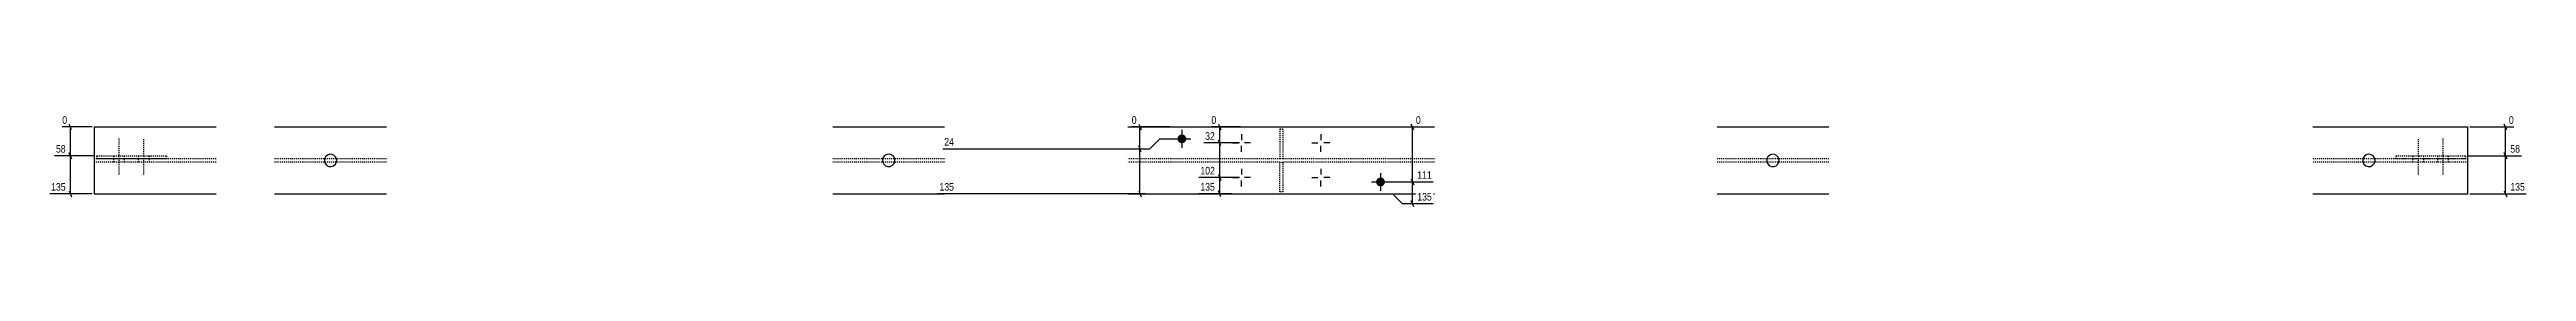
# Model space of a CAD drawing. Header units: millimetres. Extents: x 9 to 27248, y 6 to 1761.
# Drawn here: x 12131 to 17119, y 10 to 196 of the extents above; entities that cross this region are included whole.
import ezdxf

# ---------------------------------------------------------------- set-up
doc = ezdxf.new("R2010")
doc.units = ezdxf.units.MM
doc.linetypes.add('DXK_LINE_DOT2', pattern=[3.9198, 1.9599, -1.9599])
doc.layers.add('MÅLSÆTNING', color=7, linetype='Continuous')
doc.layers.add('STÅL', color=7, linetype='Continuous')
doc.styles.add('Arial Narrow', font='ARIALN.TTF', dxfattribs={"height": 0.2})

msp = doc.modelspace()

# ---------------------------------------------------------------- hatches: boundary and pattern name
at = {"layer": 'STÅL', "linetype": 'Continuous'}
for points in [[(14420, 146.6, -1), (14402, 146.6, -1)], [(14820, 59.6, -1), (14802, 59.6, -1)]]:
    msp.add_hatch(color=96, dxfattribs=at).paths.add_polyline_path(points)

# ---------------------------------------------------------------- linework, layer by layer
at = {"layer": 'MÅLSÆTNING', "color": 7, "linetype": 'Continuous'}
for p, q in [((12216.9, 170.6), (12156.4, 170.6)), ((12175.3, 164.6), (12170.5, 176.6)), ((12172.9, 112.4), (12172.9, 170.6)), ((14387.1, 170.6), (14310.1, 170.6)), ((14324.2, 176.6), (14329, 164.6)), ((14326.6, 126.6), (14326.6, 170.6)), ((14529, 170.6), (14470.6, 170.6)), ((14484.8, 176.6), (14489.6, 164.6)), ((14487.2, 138.3), (14487.2, 170.6)), ((14825.6, 170.6), (14891.9, 170.6)), ((14877.8, 164.6), (14873, 176.6)), ((17004.9, 170.6), (17093.1, 170.6)), ((17078.9, 164.6), (17074.1, 176.6)), ((12222, 112.4), (12140.8, 112.4)), ((12222, 112.4), (12140.8, 112.4)), ((12170.5, 118.4), (12175.3, 106.4)), ((12175.3, 106.4), (12170.5, 118.4)), ((12172.9, 35.6), (12172.9, 112.4)), ((13929.6, 126.6), (14346.6, 126.6)), ((13929.6, 126.6), (14346.6, 126.6)), ((14329, 120.6), (14324.2, 132.6)), ((14329, 120.6), (14324.2, 132.6)), ((14326.6, 35.6), (14326.6, 126.6)), ((14346.6, 126.6), (14366.6, 146.6)), ((14346.6, 126.6), (14366.6, 146.6)), ((14366.6, 146.6), (14407, 146.6)), ((14366.6, 146.6), (14407, 146.6)), ((14527, 138.3), (14455, 138.3)), ((14527, 138.3), (14455, 138.3)), ((14489.6, 132.3), (14484.8, 144.3)), ((14489.6, 132.3), (14484.8, 144.3)), ((14487.2, 68.3), (14487.2, 138.3)), ((17000, 112.4), (17108.6, 112.4)), ((17078.9, 106.4), (17074.1, 118.4)), ((17076.5, 35.6), (17076.5, 112.4)), ((14527, 68.3), (14445.3, 68.3)), ((14527, 68.3), (14445.3, 68.3)), ((14484.8, 74.3), (14489.6, 62.3)), ((14484.8, 74.3), (14489.6, 62.3)), ((14487.2, 35.6), (14487.2, 68.3)), ((14815, 59.6), (14917.3, 59.6)), ((14873, 65.6), (14877.8, 53.6)), ((14875.4, 15.6), (14875.4, 59.6)), ((12216.9, 35.6), (12131.1, 35.6)), ((12170.5, 41.6), (12175.3, 29.6)), ((14337.2, 35.6), (13919.8, 35.6)), ((14324.2, 41.6), (14329, 29.6)), ((14511, 35.6), (14445.3, 35.6)), ((14489.6, 29.6), (14484.8, 41.6)), ((14855.4, 15.6), (14835.4, 35.6)), ((14835.4, 35.6), (14835.4, 35.6)), ((14917.3, 15.6), (14855.4, 15.6)), ((14877.8, 9.6), (14873, 21.6)), ((17004.9, 35.6), (17118.4, 35.6)), ((17074.1, 41.6), (17078.9, 29.6))]:
    msp.add_line(p, q, dxfattribs=at)
at = {"layer": 'STÅL', "color": 2, "linetype": 'Continuous'}
for p, q in [((12220.9, 170.6), (12220.9, 35.6)), ((12220.9, 170.6), (12466, 170.6)), ((12584.1, 170.6), (12809.1, 170.6)), ((13708.1, 170.6), (13933.1, 170.6)), ((14302, 170.6), (14919.5, 170.6)), ((15488.8, 170.6), (15713.8, 170.6)), ((16688.8, 170.6), (17000.9, 170.6)), ((17000.9, 35.6), (17000.9, 170.6)), ((12220.9, 35.6), (12466, 35.6)), ((12584.1, 35.6), (12809.1, 35.6)), ((13708.1, 35.6), (13933.1, 35.6)), ((14302, 35.6), (14919.5, 35.6)), ((15488.8, 35.6), (15713.8, 35.6)), ((16688.8, 35.6), (17000.9, 35.6))]:
    msp.add_line(p, q, dxfattribs=at)
at = {"layer": 'STÅL', "color": 96, "linetype": 'Continuous'}
for p, q in [((14411, 164.6), (14411, 128.6)), ((14531, 156.3), (14531, 144.3)), ((14691, 156.3), (14691, 144.3)), ((14393, 146.6), (14429, 146.6)), ((14513, 138.3), (14524.9, 138.3)), ((14531, 120.3), (14531, 132.3)), ((14549, 138.3), (14537, 138.3)), ((14673, 138.3), (14684.9, 138.3)), ((14691, 120.3), (14691, 132.3)), ((14709, 138.3), (14697, 138.3)), ((14513, 68.3), (14524.9, 68.3)), ((14531, 86.3), (14531, 74.3)), ((14531, 50.3), (14531, 62.3)), ((14549, 68.3), (14537, 68.3)), ((14673, 68.3), (14684.9, 68.3)), ((14691, 86.3), (14691, 74.3)), ((14691, 50.3), (14691, 62.3)), ((14709, 68.3), (14697, 68.3)), ((14793, 59.6), (14829, 59.6)), ((14811, 77.6), (14811, 41.6))]:
    msp.add_line(p, q, dxfattribs=at)
at = {"layer": 'STÅL', "color": 7, "linetype": 'DXK_LINE_DOT2'}
for p, q in [((14614, 166.4), (14608, 166.4)), ((14608, 166.4), (14608, 106.4)), ((14614, 166.4), (14614, 106.4)), ((12466, 106.4), (12220.9, 106.4)), ((12466, 99.8), (12220.9, 99.8)), ((12226, 106.4), (12226, 112.4)), ((12226, 112.4), (12366, 112.4)), ((12366, 106.4), (12226, 106.4)), ((12321, 112.4), (12321, 106.4)), ((12366, 112.4), (12366, 106.4)), ((12809.1, 106.4), (12584.1, 106.4)), ((12809.1, 99.8), (12584.1, 99.8)), ((13933.1, 106.4), (13708.1, 106.4)), ((13933.1, 99.8), (13708.1, 99.8)), ((14608, 106.4), (14302, 106.4)), ((14608, 99.8), (14302, 99.8)), ((14614, 106.4), (14608, 106.4)), ((14608, 39.8), (14608, 99.8)), ((14608, 99.8), (14614, 99.8)), ((14919.5, 106.4), (14614, 106.4)), ((14614, 99.8), (14614, 39.8)), ((14919.5, 99.8), (14614, 99.8)), ((15713.8, 106.4), (15488.8, 106.4)), ((15713.8, 99.8), (15488.8, 99.8)), ((17000.9, 106.4), (16688.8, 106.4)), ((17000.9, 99.8), (16688.8, 99.8)), ((16856, 112.4), (16996, 112.4)), ((16856, 106.4), (16856, 112.4)), ((16996, 106.4), (16856, 106.4)), ((16901, 112.4), (16901, 106.4)), ((16996, 112.4), (16996, 106.4)), ((14614, 39.8), (14608, 39.8))]:
    msp.add_line(p, q, dxfattribs=at)
at = {"layer": 'STÅL', "color": 96, "linetype": 'DXK_LINE_DOT2'}
for p, q in [((12260, 106.4), (12260, 112.4)), ((12260, 99.8), (12260, 106.4)), ((12271, 74.8), (12271, 147.8)), ((12282, 106.4), (12282, 112.4)), ((12282, 99.8), (12282, 106.4)), ((12310, 106.4), (12310, 112.4)), ((12310, 99.8), (12310, 106.4)), ((12321, 112.4), (12321, 147.8)), ((12321, 74.8), (12321, 106.4)), ((12332, 106.4), (12332, 112.4)), ((12332, 99.8), (12332, 106.4)), ((16890, 106.4), (16890, 112.4)), ((16890, 99.8), (16890, 106.4)), ((16901, 112.4), (16901, 147.8)), ((16901, 74.8), (16901, 106.4)), ((16912, 106.4), (16912, 112.4)), ((16912, 99.8), (16912, 106.4)), ((16940, 106.4), (16940, 112.4)), ((16940, 99.8), (16940, 106.4)), ((16951, 74.8), (16951, 147.8)), ((16962, 106.4), (16962, 112.4)), ((16962, 99.8), (16962, 106.4))]:
    msp.add_line(p, q, dxfattribs=at)
at = {"layer": 'STÅL', "color": 2, "linetype": 'Continuous'}
for centre, start, end in [((12696.6, 103.1), 120.3737, 300.3737), ((12696.6, 103.1), 300.3737, 120.3737), ((13820.6, 103.1), 150.3737, 330.3737), ((13820.6, 103.1), 330.3737, 150.3737), ((15601.3, 103.1), 120.3737, 300.3737), ((15601.3, 103.1), 300.3737, 120.3737), ((16801.3, 103.1), 150.3737, 330.3737), ((16801.3, 103.1), 330.3737, 150.3737)]:
    msp.add_arc(centre, 12.5, start, end, dxfattribs=at)

# ---------------------------------------------------------------- next in the draw order: wipeouts: each hides what was drawn before it
at = {"color": 0, "linetype": 'Continuous'}
for points in [[(12169.3, 173.8), (12169.3, 196.2), (12153.2, 196.2), (12153.2, 173.8)], [(14323, 173.8), (14323, 196.2), (14306.9, 196.2), (14306.9, 173.8)], [(14483.6, 173.8), (14483.6, 196.2), (14467.4, 196.2), (14467.4, 173.8)], [(12166.4, 115.6), (12166.4, 138), (12140.5, 138), (12140.5, 115.6)], [(17108.9, 115.6), (17108.9, 138), (17083, 138), (17083, 115.6)], [(12166.4, 38.8), (12166.4, 61.2), (12130.8, 61.2), (12130.8, 38.8)], [(14320.1, 38.8), (14320.1, 61.2), (13919.6, 61.2), (13919.6, 38.8)], [(14480.6, 71.5), (14480.6, 93.9), (14445, 93.9), (14445, 71.5)], [(14917.5, 62.8), (14917.5, 85.2), (14881.9, 85.2), (14881.9, 62.8)], [(17118.7, 38.8), (17118.7, 61.2), (17083, 61.2), (17083, 38.8)]]:
    msp.add_wipeout(points, dxfattribs=at).dxf.layer = 'MÅLSÆTNING'

# ---------------------------------------------------------------- next in the draw order: linework, layer by layer
at = {"layer": 'MÅLSÆTNING', "color": 7, "linetype": 'Continuous'}
for p, q in [((17076.5, 112.4), (17076.5, 170.6)), ((17000, 112.4), (17108.6, 112.4)), ((17074.1, 118.4), (17078.9, 106.4))]:
    msp.add_line(p, q, dxfattribs=at)

# ---------------------------------------------------------------- next in the draw order: texts
at = {"layer": 'MÅLSÆTNING', "color": 3, "linetype": 'Continuous', "style": 'Arial Narrow'}
for s, height, p in [('0', 15.3, (12156.4, 177)), ('0', 15.3, (14310.1, 177)), ('0', 15.3, (14470.6, 177)), ('58', 15.27, (12143.7, 118.8)), ('58', 15.27, (17086.2, 118.8)), ('135', 15.27, (12134, 42)), ('135', 15.27, (13922.8, 42)), ('135', 15.27, (17086.2, 42))]:
    msp.add_text(s, height=height, dxfattribs=at).set_placement(p)

# ---------------------------------------------------------------- next in the draw order: wipeouts: each hides what was drawn before it
at = {"color": 0, "linetype": 'Continuous'}
for points in [[(14480.6, 38.8), (14480.6, 61.2), (14445, 61.2), (14445, 38.8)], [(14917.5, 18.8), (14917.5, 41.2), (14881.9, 41.2), (14881.9, 18.8)]]:
    msp.add_wipeout(points, dxfattribs=at).dxf.layer = 'MÅLSÆTNING'

# ---------------------------------------------------------------- next in the draw order: linework, layer by layer
at = {"layer": 'MÅLSÆTNING', "color": 7, "linetype": 'Continuous'}
for p, q in [((14875.4, 59.6), (14875.4, 170.6)), ((14815, 59.6), (14917.3, 59.6)), ((14873, 65.6), (14877.8, 53.6))]:
    msp.add_line(p, q, dxfattribs=at)

# ---------------------------------------------------------------- next in the draw order: texts
at = {"layer": 'MÅLSÆTNING', "color": 3, "linetype": 'Continuous', "style": 'Arial Narrow'}
for s, p in [('102', (14448.2, 74.7)), ('135', (14448.2, 42)), ('111', (14885.1, 66)), ('135', (14885.1, 22))]:
    msp.add_text(s, height=15.27, dxfattribs=at).set_placement(p)

# ---------------------------------------------------------------- next in the draw order: wipeouts: each hides what was drawn before it
at = {"color": 0, "linetype": 'Continuous'}
for points in [[(14320.1, 129.8), (14320.1, 152.2), (13929.3, 152.2), (13929.3, 129.8)], [(14480.6, 141.5), (14480.6, 163.9), (14454.7, 163.9), (14454.7, 141.5)], [(17096.3, 173.8), (17096.3, 196.2), (17080.1, 196.2), (17080.1, 173.8)]]:
    msp.add_wipeout(points, dxfattribs=at).dxf.layer = 'MÅLSÆTNING'

# ---------------------------------------------------------------- next in the draw order: texts
at = {"layer": 'MÅLSÆTNING', "color": 3, "linetype": 'Continuous', "style": 'Arial Narrow'}
for s, height, p in [('32', 15.27, (14457.9, 144.7)), ('0', 15.3, (17083.3, 177)), ('24', 15.27, (13932.5, 133))]:
    msp.add_text(s, height=height, dxfattribs=at).set_placement(p)

# ---------------------------------------------------------------- next in the draw order: wipeouts: each hides what was drawn before it
at = {"color": 0, "linetype": 'Continuous'}
msp.add_wipeout([(14895.1, 173.8), (14895.1, 196.2), (14879, 196.2), (14879, 173.8)], dxfattribs=at).dxf.layer = 'MÅLSÆTNING'

# ---------------------------------------------------------------- next in the draw order: texts
at = {"layer": 'MÅLSÆTNING', "color": 3, "linetype": 'Continuous', "style": 'Arial Narrow'}
msp.add_text('0', height=15.3, dxfattribs=at).set_placement((14882.2, 177))

doc.saveas('drawing.dxf')
